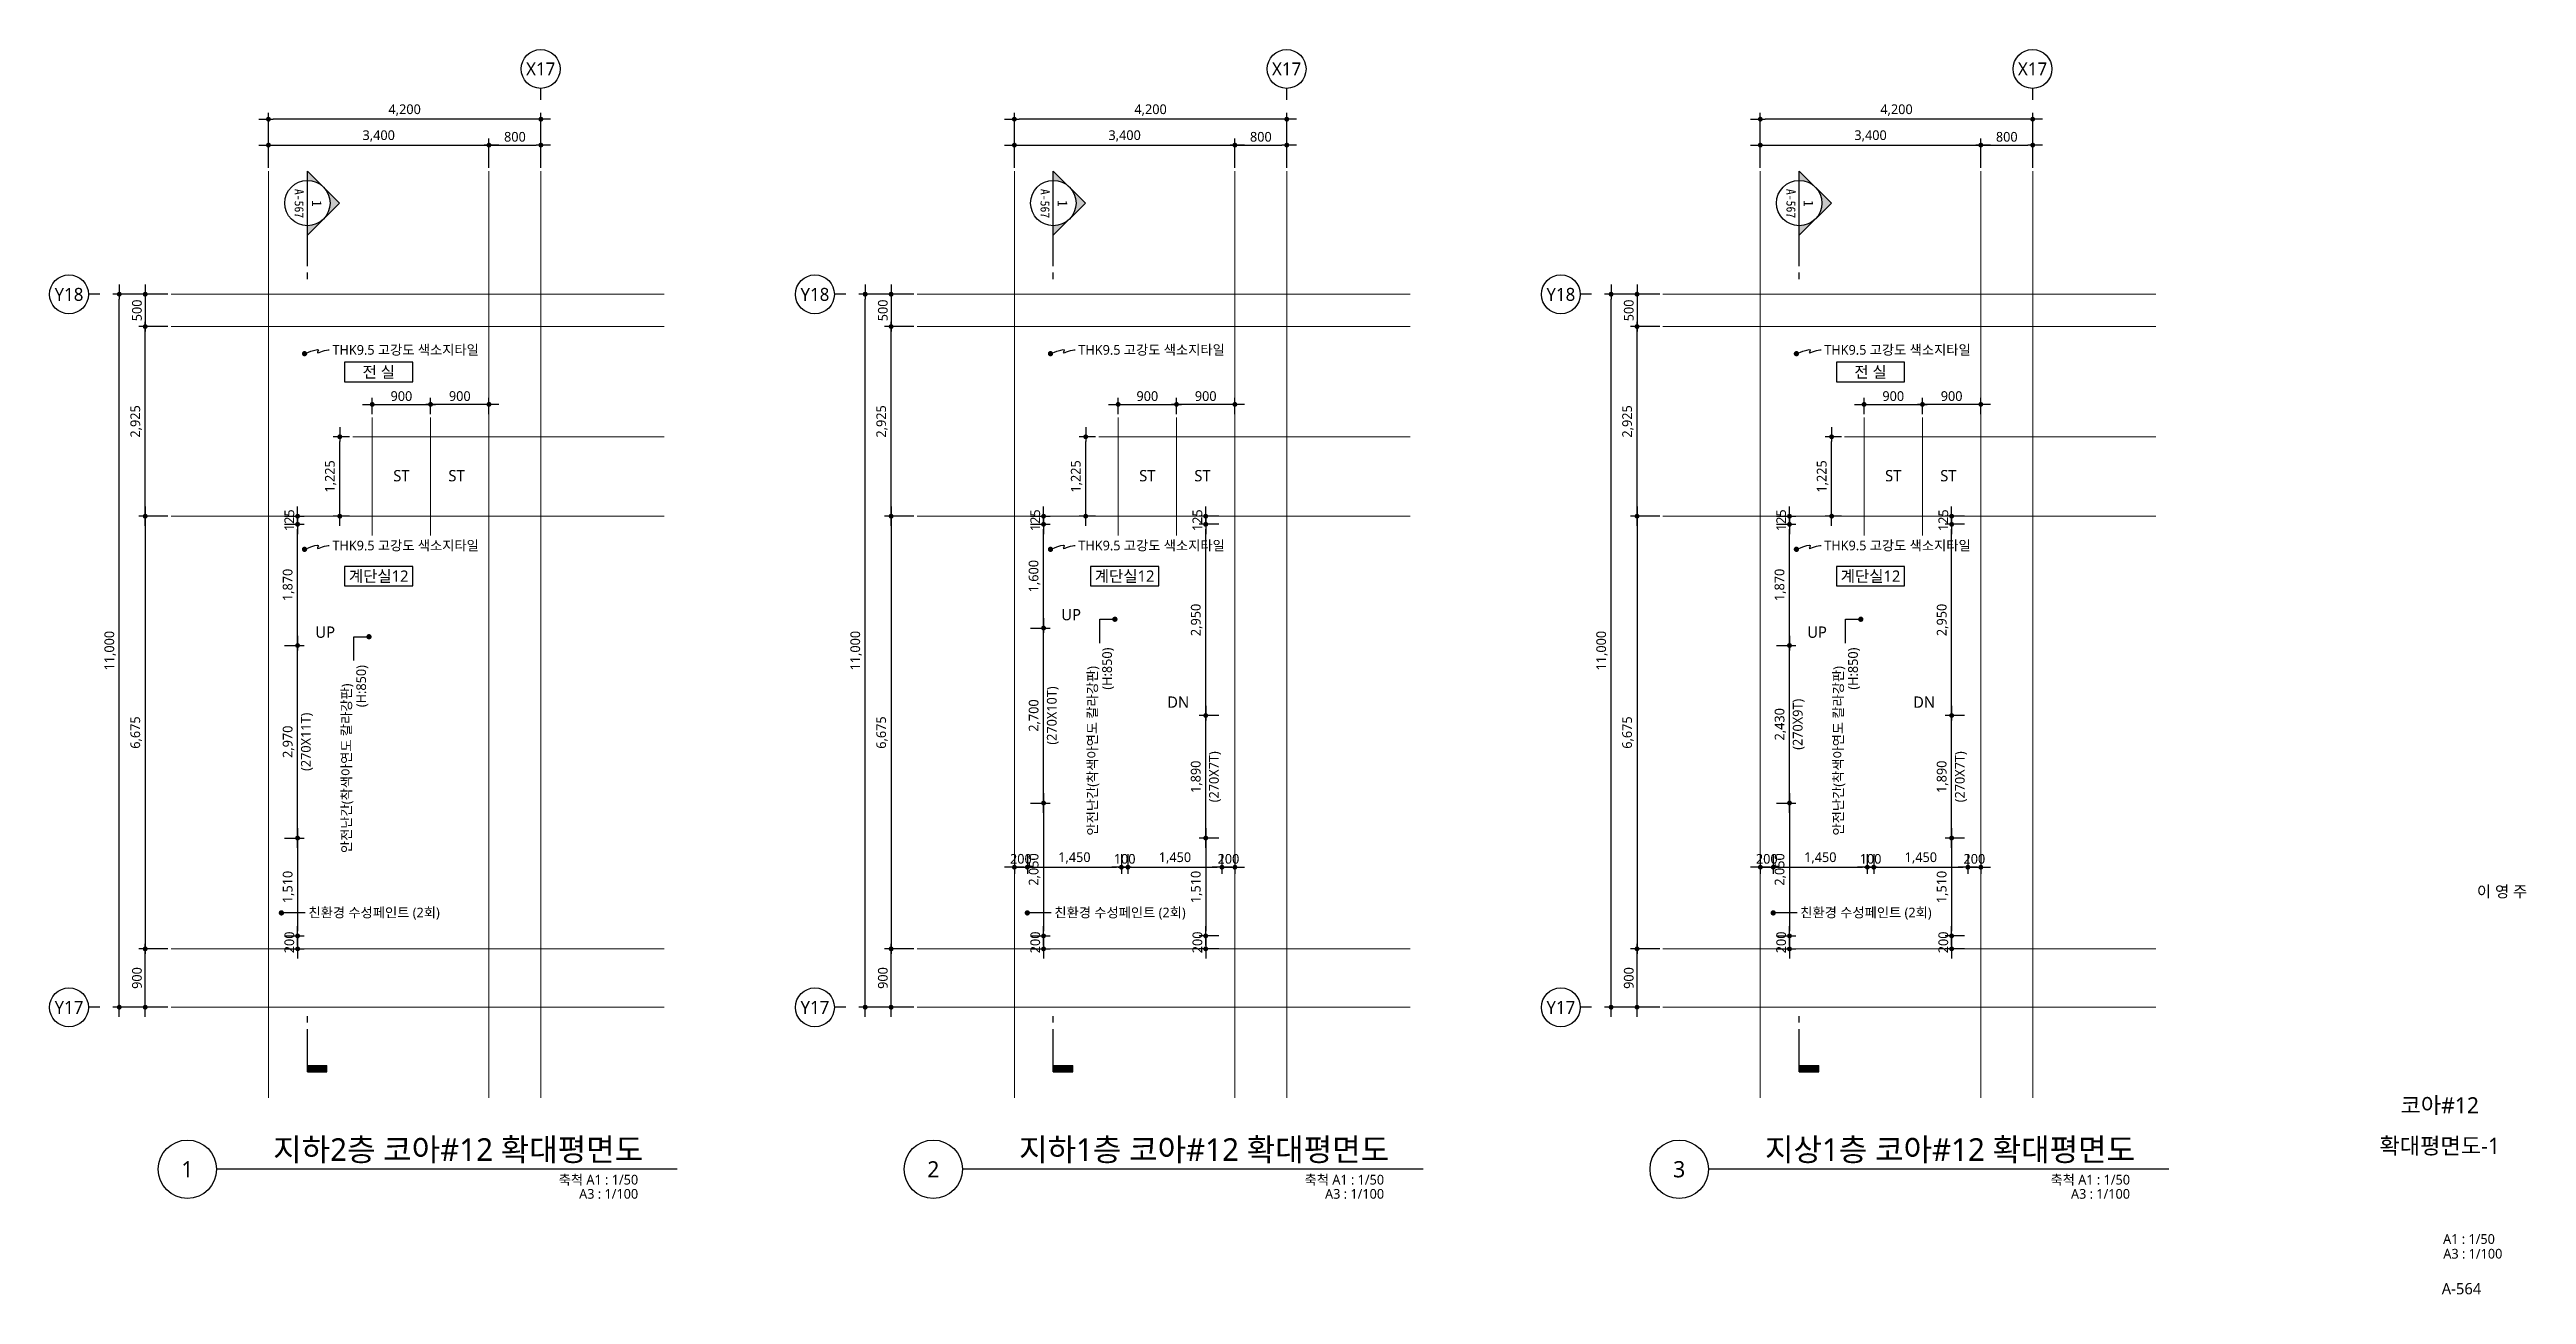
# Model space of a CAD drawing. Header units: millimetres. Extents: x 1467181 to 1850972, y 836037 to 895281.
# Drawn here: x 1728416 to 1766603, y 836037 to 855244 of the extents above; entities that cross this region are included whole.
import ezdxf
from ezdxf.enums import TextEntityAlignment as Align

# ---------------------------------------------------------------- set-up
doc = ezdxf.new("R2010")
doc.units = ezdxf.units.MM
doc.header["$MEASUREMENT"] = 0
doc.linetypes.add('CEN', pattern=[62, 60, -1, 0, -1])
doc.layers.get('0').update_dxf_attribs({"linetype": 'CONTINUOUS'})
for name, color, linetype, lineweight in [('A-AXIS-BUBL', 7, 'CONTINUOUS', 25), ('A-BORD-TEXT', 3, 'CONTINUOUS', 25), ('A-CNTL', 1, 'CEN', 15), ('A-DIMS', 7, 'CONTINUOUS', 25), ('A-MKXS-LEAD', 7, 'CONTINUOUS', 25), ('A-MKXS-MAK1', 3, 'CONTINUOUS', 25), ('A-MKXS-TEXT1', 3, 'CONTINUOUS', 25), ('A-MKXS-TEXT2', 7, 'CONTINUOUS', 25), ('A-MKXX-NAME', 3, 'CONTINUOUS', 25), ('A-MKXX-SYMB', 7, 'CONTINUOUS', 25), ('A-XXXX-SYMB', 7, 'CONTINUOUS', 25), ('A-XXXX-TXT1', 3, 'CONTINUOUS', 25), ('A-XXXX-TXT2', 3, 'CONTINUOUS', 25)]:
    doc.layers.add(name, color=color, linetype=linetype, lineweight=lineweight)
doc.styles.add('HY울릉도L', font='')
doc.styles.add('돋움체', font='')
doc.styles.add('맑은고딕', font='malgun.ttf')
doc.styles.get('HY울릉도L').set_extended_font_data('HYwulM')
doc.styles.get('돋움체').set_extended_font_data('DotumChe')
doc.dimstyles.new('CDIM', dxfattribs={"dimtxt": 3, "dimasz": 1.5, "dimexe": 2, "dimexo": 1, "dimgap": 1, "dimtad": 1, "dimdec": 0, "dimrnd": 0.5, "dimzin": 0, "dimdsep": 32, "dimlunit": 6, "dimtxsty": 'HY울릉도L', "dimblk1": '_CIDOT', "dimblk2": '_CIDOT', "dimsah": 1, "dimcen": 5.5, "dimclrd": 2, "dimclre": 2, "dimclrt": 7, "dimadec": 0, "dimazin": 0, "dimtfac": 1, "dimtdec": 0, "dimtix": 1, "dimtmove": 2, "dimatfit": 1, "dimldrblk": '_CIDOT', "dimfxl": 1, "dimtolj": 1, "dimtzin": 0, "dimlwd": -1, "dimarcsym": 0})

msp = doc.modelspace()

# ---------------------------------------------------------------- texts
at = {"layer": 'A-BORD-TEXT', "style": '맑은고딕'}
for s, height, p in [('이 영 주', 175, (1766615.6, 842165.5)), ('A1 : 1/50', 150, (1766116.5, 836817.8)), ('A3 : 1/100', 150, (1766231.4, 836591)), ('A-564', 175, (1765906.7, 836039.2))]:
    msp.add_text(s, height=height, dxfattribs=at).set_placement(p, align=Align.RIGHT)
for s, p in [('코아#12', (1765265.7, 838955.6)), ('확대평면도-1', (1765265.7, 838330.6))]:
    msp.add_text(s, height=250, dxfattribs=at).set_placement(p, align=Align.MIDDLE_CENTER)
at = {"layer": 'A-MKXS-TEXT1', "style": '맑은고딕'}
for s, p in [('THK9.5 고강도 색소지타일', (1732777.1, 850610.6)), ('THK9.5 고강도 색소지타일', (1744277.1, 850610.6)), ('THK9.5 고강도 색소지타일', (1755777.1, 850610.6)), ('THK9.5 고강도 색소지타일', (1732776.8, 847592.2)), ('THK9.5 고강도 색소지타일', (1744277.1, 847592.2)), ('THK9.5 고강도 색소지타일', (1755777.1, 847592.2)), ('친환경 수성페인트 (2회)', (1732407.5, 841929.7)), ('친환경 수성페인트 (2회)', (1743907.5, 841929.7)), ('친환경 수성페인트 (2회)', (1755407.5, 841929.7))]:
    msp.add_text(s, height=150, dxfattribs=at).set_placement(p, align=Align.MIDDLE_LEFT)
for s, p in [('(H:850)', (1744720, 845367.8)), ('(H:850)', (1756220, 845367.8)), ('(H:850)', (1733220, 845097.8)), ('안전난간(착색아연도 칼라강판)', (1744492.5, 843117.4)), ('안전난간(착색아연도 칼라강판)', (1755992.5, 843117.4)), ('안전난간(착색아연도 칼라강판)', (1732992.5, 842847.4))]:
    msp.add_text(s, height=150, rotation=90, dxfattribs=at).set_placement(p, align=Align.MIDDLE_LEFT)
at = {"layer": 'A-MKXX-NAME', "style": '맑은고딕'}
for s, p in [('전 실', (1733490.7, 850269.4)), ('전 실', (1756490.7, 850269.4)), ('ST', (1733840.7, 848669.4)), ('ST', (1734690.7, 848669.4)), ('ST', (1745340.7, 848669.4)), ('ST', (1746190.7, 848669.4)), ('ST', (1746190.7, 848669.4)), ('ST', (1756840.7, 848669.4)), ('ST', (1757690.7, 848669.4)), ('계단실12', (1733490.7, 847119.4)), ('계단실12', (1744990.7, 847119.4)), ('계단실12', (1756490.7, 847119.4)), ('UP', (1744166, 846525.5)), ('UP', (1732665.8, 846255.5)), ('UP', (1755666, 846255.5)), ('DN', (1745816, 845175.5)), ('DN', (1757316, 845175.5))]:
    msp.add_text(s, height=175, dxfattribs=at).set_placement(p, align=Align.MIDDLE_CENTER)
at = {"layer": 'A-XXXX-TXT1', "style": '맑은고딕'}
for s, p in [('지하2층 코아#12 확대평면도', (1737568.7, 837992)), ('지하1층 코아#12 확대평면도', (1749068.7, 837992)), ('지상1층 코아#12 확대평면도', (1760568.7, 837992))]:
    msp.add_text(s, height=350, dxfattribs=at).set_placement(p, align=Align.BOTTOM_RIGHT)
for s, p in [('1', (1730540.7, 837969.4)), ('2', (1742040.7, 837969.4)), ('3', (1753540.7, 837969.4))]:
    msp.add_text(s, height=250, dxfattribs=at).set_placement(p, align=Align.MIDDLE)
for s, p in [('축척 A1 : 1/50', (1737490.9, 837883.2)), ('축척 A1 : 1/50', (1748990.9, 837883.2)), ('축척 A1 : 1/50', (1760490.9, 837883.2)), ('A3 : 1/100', (1737490.9, 837664.3)), ('A3 : 1/100', (1748990.9, 837664.3)), ('A3 : 1/100', (1760490.9, 837664.3))]:
    msp.add_text(s, height=150, dxfattribs=at).set_placement(p, align=Align.TOP_RIGHT)

# ---------------------------------------------------------------- blocks, each defined once
blk = doc.blocks.new('_CIDOT')
at = {"color": 0, "linetype": 'ByBlock'}
blk.add_line((2, 0), (-1, 0), dxfattribs=at)
at = {"color": 0, "linetype": 'ByBlock', "const_width": 0.5}
blk.add_lwpolyline([(-0.25, 0, 1), (0.25, 0, 1)], format="xyb", close=True, dxfattribs=at)
blk = doc.blocks.new('*D48')
at = {"layer": 'A-DIMS', "lineweight": -2, "transparency": 16777216}
for p, q in [((-4200, 1950), (-4200, 2400)), ((-800, 1950), (-800, 2400))]:
    blk.add_line(p, q, dxfattribs=at)
at = {"layer": 'A-DIMS', "transparency": 16777216}
blk.add_line((-4125, 2300), (-875, 2300), dxfattribs=at)
at = {"layer": 'A-DIMS', "transparency": 16777216, "xscale": 75, "yscale": 75, "zscale": 75, "rotation": 180}
blk.add_blockref('_CIDOT', (-4200, 2300), dxfattribs=at)
at = {"layer": 'A-DIMS', "transparency": 16777216, "xscale": 75, "yscale": 75, "zscale": 75}
blk.add_blockref('_CIDOT', (-800, 2300), dxfattribs=at)
at = {"layer": 'A-DIMS', "color": 3, "transparency": 16777216, "insert": (-2500, 2440), "char_height": 150, "attachment_point": 5, "style": '맑은고딕'}
blk.add_mtext('\\A1;3,400', dxfattribs=at)
blk = doc.blocks.new('*D49')
at = {"layer": 'A-DIMS', "lineweight": -2, "transparency": 16777216}
for p, q in [((-5750, -3425), (-6200, -3425)), ((-5750, -10100), (-6200, -10100))]:
    blk.add_line(p, q, dxfattribs=at)
at = {"layer": 'A-DIMS', "transparency": 16777216}
blk.add_line((-6100, -3500), (-6100, -10025), dxfattribs=at)
at = {"layer": 'A-DIMS', "transparency": 16777216, "xscale": 75, "yscale": 75, "zscale": 75}
for p, rotation in [((-6100, -3425), 90), ((-6100, -10100), 270)]:
    blk.add_blockref('_CIDOT', p, dxfattribs=dict(at, rotation=rotation))
at = {"layer": 'A-DIMS', "color": 3, "transparency": 16777216, "insert": (-6240, -6763), "char_height": 150, "attachment_point": 5, "rotation": 90, "style": '맑은고딕'}
blk.add_mtext('\\A1;6,675', dxfattribs=at)
blk = doc.blocks.new('*D50')
at = {"layer": 'A-DIMS', "lineweight": -2, "transparency": 16777216}
for p, q in [((-800, 1950), (-800, 2400)), ((0, 1950), (0, 2400))]:
    blk.add_line(p, q, dxfattribs=at)
at = {"layer": 'A-DIMS', "transparency": 16777216}
blk.add_line((-725, 2300), (-75, 2300), dxfattribs=at)
at = {"layer": 'A-DIMS', "transparency": 16777216, "xscale": 75, "yscale": 75, "zscale": 75, "rotation": 180}
blk.add_blockref('_CIDOT', (-800, 2300), dxfattribs=at)
at = {"layer": 'A-DIMS', "transparency": 16777216, "xscale": 75, "yscale": 75, "zscale": 75}
blk.add_blockref('_CIDOT', (0, 2300), dxfattribs=at)
at = {"layer": 'A-DIMS', "color": 3, "transparency": 16777216, "insert": (-400, 2427), "char_height": 150, "attachment_point": 5, "style": '맑은고딕'}
blk.add_mtext('\\A1;800', dxfattribs=at)
blk = doc.blocks.new('*D51')
at = {"layer": 'A-DIMS', "lineweight": -2, "transparency": 16777216}
for p, q in [((-4200, 1950), (-4200, 2800)), ((0, 1950), (0, 2800))]:
    blk.add_line(p, q, dxfattribs=at)
at = {"layer": 'A-DIMS', "transparency": 16777216}
blk.add_line((-75, 2700), (-4125, 2700), dxfattribs=at)
at = {"layer": 'A-DIMS', "transparency": 16777216, "xscale": 75, "yscale": 75, "zscale": 75, "rotation": 180}
blk.add_blockref('_CIDOT', (-4200, 2700), dxfattribs=at)
at = {"layer": 'A-DIMS', "transparency": 16777216, "xscale": 75, "yscale": 75, "zscale": 75}
blk.add_blockref('_CIDOT', (0, 2700), dxfattribs=at)
at = {"layer": 'A-DIMS', "color": 3, "transparency": 16777216, "insert": (-2100, 2840), "char_height": 150, "attachment_point": 5, "style": '맑은고딕'}
blk.add_mtext('\\A1;4,200', dxfattribs=at)
blk = doc.blocks.new('*D52')
at = {"layer": 'A-DIMS', "lineweight": -2, "transparency": 16777216}
for p, q in [((-5750, 0), (-6600, 0)), ((-5750, -11000), (-6600, -11000))]:
    blk.add_line(p, q, dxfattribs=at)
at = {"layer": 'A-DIMS', "transparency": 16777216}
blk.add_line((-6500, -10925), (-6500, -75), dxfattribs=at)
at = {"layer": 'A-DIMS', "transparency": 16777216, "xscale": 75, "yscale": 75, "zscale": 75}
for p, rotation in [((-6500, 0), 90), ((-6500, -11000), 270)]:
    blk.add_blockref('_CIDOT', p, dxfattribs=dict(at, rotation=rotation))
at = {"layer": 'A-DIMS', "color": 3, "transparency": 16777216, "insert": (-6640, -5500), "char_height": 150, "attachment_point": 5, "rotation": 90, "style": '맑은고딕'}
blk.add_mtext('\\A1;11,000', dxfattribs=at)
blk = doc.blocks.new('*D53')
at = {"layer": 'A-DIMS', "lineweight": -2, "transparency": 16777216}
for p, q in [((-5750, 0), (-6200, 0)), ((-5750, -500), (-6200, -500))]:
    blk.add_line(p, q, dxfattribs=at)
at = {"layer": 'A-DIMS', "transparency": 16777216}
blk.add_line((-6100, -75), (-6100, -425), dxfattribs=at)
at = {"layer": 'A-DIMS', "transparency": 16777216, "xscale": 75, "yscale": 75, "zscale": 75}
for p, rotation in [((-6100, 0), 90), ((-6100, -500), 270)]:
    blk.add_blockref('_CIDOT', p, dxfattribs=dict(at, rotation=rotation))
at = {"layer": 'A-DIMS', "color": 3, "transparency": 16777216, "insert": (-6227, -250), "char_height": 150, "attachment_point": 5, "rotation": 90, "style": '맑은고딕'}
blk.add_mtext('\\A1;500', dxfattribs=at)
blk = doc.blocks.new('*D46')
at = {"layer": 'A-DIMS', "lineweight": -2, "transparency": 16777216}
for p, q in [((-5750, -10100), (-6200, -10100)), ((-5750, -11000), (-6200, -11000))]:
    blk.add_line(p, q, dxfattribs=at)
at = {"layer": 'A-DIMS', "transparency": 16777216}
blk.add_line((-6100, -10925), (-6100, -10175), dxfattribs=at)
at = {"layer": 'A-DIMS', "transparency": 16777216, "xscale": 75, "yscale": 75, "zscale": 75}
for p, rotation in [((-6100, -10100), 90), ((-6100, -11000), 270)]:
    blk.add_blockref('_CIDOT', p, dxfattribs=dict(at, rotation=rotation))
at = {"layer": 'A-DIMS', "color": 3, "transparency": 16777216, "insert": (-6227, -10550), "char_height": 150, "attachment_point": 5, "rotation": 90, "style": '맑은고딕'}
blk.add_mtext('\\A1;900', dxfattribs=at)
blk = doc.blocks.new('*D47')
at = {"layer": 'A-DIMS', "lineweight": -2, "transparency": 16777216}
for p, q in [((-5750, -500), (-6200, -500)), ((-5750, -3425), (-6200, -3425))]:
    blk.add_line(p, q, dxfattribs=at)
at = {"layer": 'A-DIMS', "transparency": 16777216}
blk.add_line((-6100, -3350), (-6100, -575), dxfattribs=at)
at = {"layer": 'A-DIMS', "transparency": 16777216, "xscale": 75, "yscale": 75, "zscale": 75}
for p, rotation in [((-6100, -500), 90), ((-6100, -3425), 270)]:
    blk.add_blockref('_CIDOT', p, dxfattribs=dict(at, rotation=rotation))
at = {"layer": 'A-DIMS', "color": 3, "transparency": 16777216, "insert": (-6240, -1963), "char_height": 150, "attachment_point": 5, "rotation": 90, "style": '맑은고딕'}
blk.add_mtext('\\A1;2,925', dxfattribs=at)
blk = doc.blocks.new('*D54')
at = {"layer": 'A-DIMS', "lineweight": -2, "transparency": 16777216}
for p, q in [((-2600, -1850), (-2600, -1600)), ((-1700, -1850), (-1700, -1600))]:
    blk.add_line(p, q, dxfattribs=at)
at = {"layer": 'A-DIMS', "transparency": 16777216}
blk.add_line((-2525, -1700), (-1775, -1700), dxfattribs=at)
at = {"layer": 'A-DIMS', "transparency": 16777216, "xscale": 75, "yscale": 75, "zscale": 75, "rotation": 180}
blk.add_blockref('_CIDOT', (-2600, -1700), dxfattribs=at)
at = {"layer": 'A-DIMS', "transparency": 16777216, "xscale": 75, "yscale": 75, "zscale": 75}
blk.add_blockref('_CIDOT', (-1700, -1700), dxfattribs=at)
at = {"layer": 'A-DIMS', "color": 3, "transparency": 16777216, "insert": (-2150, -1573), "char_height": 150, "attachment_point": 5, "style": '맑은고딕'}
blk.add_mtext('\\A1;900', dxfattribs=at)
blk = doc.blocks.new('*D55')
at = {"layer": 'A-DIMS', "lineweight": -2, "transparency": 16777216}
for p, q in [((-1700, -1850), (-1700, -1600)), ((-800, -1850), (-800, -1600))]:
    blk.add_line(p, q, dxfattribs=at)
at = {"layer": 'A-DIMS', "transparency": 16777216}
blk.add_line((-875, -1700), (-1625, -1700), dxfattribs=at)
at = {"layer": 'A-DIMS', "transparency": 16777216, "xscale": 75, "yscale": 75, "zscale": 75, "rotation": 180}
blk.add_blockref('_CIDOT', (-1700, -1700), dxfattribs=at)
at = {"layer": 'A-DIMS', "transparency": 16777216, "xscale": 75, "yscale": 75, "zscale": 75}
blk.add_blockref('_CIDOT', (-800, -1700), dxfattribs=at)
at = {"layer": 'A-DIMS', "color": 3, "transparency": 16777216, "insert": (-1250, -1573), "char_height": 150, "attachment_point": 5, "style": '맑은고딕'}
blk.add_mtext('\\A1;900', dxfattribs=at)
blk = doc.blocks.new('*D56')
at = {"layer": 'A-DIMS', "lineweight": -2, "transparency": 16777216}
for p, q in [((-2950, -2200), (-3200, -2200)), ((-2950, -3425), (-3200, -3425))]:
    blk.add_line(p, q, dxfattribs=at)
at = {"layer": 'A-DIMS', "transparency": 16777216}
blk.add_line((-3100, -3350), (-3100, -2275), dxfattribs=at)
at = {"layer": 'A-DIMS', "transparency": 16777216, "xscale": 75, "yscale": 75, "zscale": 75}
for p, rotation in [((-3100, -2200), 90), ((-3100, -3425), 270)]:
    blk.add_blockref('_CIDOT', p, dxfattribs=dict(at, rotation=rotation))
at = {"layer": 'A-DIMS', "color": 3, "transparency": 16777216, "insert": (-3240, -2812), "char_height": 150, "attachment_point": 5, "rotation": 90, "style": '맑은고딕'}
blk.add_mtext('\\A1;1,225', dxfattribs=at)
blk = doc.blocks.new('CORE 12- 단면')
at = {"layer": 'A-MKXS-MAK1'}
blk.add_hatch(color=256, dxfattribs=at).paths.add_polyline_path([(22637, 13298), (22637, 13398), (22937, 13398), (22937, 13298)])
h = blk.add_hatch(color=256, dxfattribs=at)
h.paths.add_polyline_path([(22442, -7), (22690, 241, 0.414214), (22690, -254)])
h.paths.add_polyline_path([(22690, 241), (22937, 488), (22937, 343, 0.198912)])
h.paths.add_polyline_path([(22690, -254, 0.198912), (22937, -357), (22937, -502)])
for p, q in [((22637, 13398), (22637, 13298)), ((22937, 13398), (22637, 13398)), ((22937, 13398), (22937, 12735)), ((22937, 13298), (22637, 13298)), ((22937, 12635), (22937, 12535)), ((22937, 1166), (22937, 1066)), ((22937, 966), (22937, -502)), ((22937, 488), (22442, -7)), ((22937, -502), (22442, -7))]:
    blk.add_line(p, q, dxfattribs=at)
blk.add_circle((22937, -7), 350, dxfattribs=at)
at = {"layer": 'A-MKXS-TEXT2', "style": '돋움체'}
for s, height, p in [('1', 150, (22793, -2)), ('A-567', 140, (23065, 0))]:
    blk.add_text(s, height=height, rotation=90, dxfattribs=at).set_placement(p, align=Align.MIDDLE)
blk = doc.blocks.new('*D664')
at = {"layer": 'A-DIMS', "lineweight": -2, "transparency": 16777216}
for p, q in [((1732040, 846049), (1732340, 846049)), ((1732040, 843079), (1732340, 843079))]:
    blk.add_line(p, q, dxfattribs=at)
at = {"layer": 'A-DIMS', "transparency": 16777216}
blk.add_line((1732240, 843154), (1732240, 845974), dxfattribs=at)
at = {"layer": 'A-DIMS', "transparency": 16777216, "xscale": 75, "yscale": 75, "zscale": 75}
for p, rotation in [((1732240, 846049), 90), ((1732240, 843079), 270)]:
    blk.add_blockref('_CIDOT', p, dxfattribs=dict(at, rotation=rotation))
at = {"layer": 'A-DIMS', "color": 3, "transparency": 16777216, "char_height": 150, "attachment_point": 5, "rotation": 90, "style": '맑은고딕'}
for s, insert in [('\\A1;2,970', (1732100, 844564)), ('\\A1;(270X11T)', (1732384, 844564))]:
    blk.add_mtext(s, dxfattribs=dict(at, insert=insert))
blk = doc.blocks.new('*D665')
at = {"layer": 'A-DIMS', "lineweight": -2, "transparency": 16777216}
for p, q in [((1732040, 843079), (1732340, 843079)), ((1732040, 841569), (1732340, 841569))]:
    blk.add_line(p, q, dxfattribs=at)
at = {"layer": 'A-DIMS', "transparency": 16777216}
blk.add_line((1732240, 843004), (1732240, 841644), dxfattribs=at)
at = {"layer": 'A-DIMS', "transparency": 16777216, "xscale": 75, "yscale": 75, "zscale": 75}
for p, rotation in [((1732240, 843079), 90), ((1732240, 841569), 270)]:
    blk.add_blockref('_CIDOT', p, dxfattribs=dict(at, rotation=rotation))
at = {"layer": 'A-DIMS', "color": 3, "transparency": 16777216, "insert": (1732100, 842324), "char_height": 150, "attachment_point": 5, "rotation": 90, "style": '맑은고딕'}
blk.add_mtext('\\A1;1,510', dxfattribs=at)
blk = doc.blocks.new('*D666')
at = {"layer": 'A-DIMS', "lineweight": -2, "transparency": 16777216}
for p, q in [((1732040, 847919), (1732340, 847919)), ((1732040, 846049), (1732340, 846049))]:
    blk.add_line(p, q, dxfattribs=at)
at = {"layer": 'A-DIMS', "transparency": 16777216}
blk.add_line((1732240, 846124), (1732240, 847844), dxfattribs=at)
at = {"layer": 'A-DIMS', "transparency": 16777216, "xscale": 75, "yscale": 75, "zscale": 75}
for p, rotation in [((1732240, 847919), 90), ((1732240, 846049), 270)]:
    blk.add_blockref('_CIDOT', p, dxfattribs=dict(at, rotation=rotation))
at = {"layer": 'A-DIMS', "color": 3, "transparency": 16777216, "insert": (1732100, 846984), "char_height": 150, "attachment_point": 5, "rotation": 90, "style": '맑은고딕'}
blk.add_mtext('\\A1;1,870', dxfattribs=at)
blk = doc.blocks.new('*D667')
at = {"layer": 'A-DIMS', "transparency": 16777216}
for p, q in [((1732240, 848119), (1732240, 848194)), ((1732240, 847919), (1732240, 848044)), ((1732240, 847844), (1732240, 847769))]:
    blk.add_line(p, q, dxfattribs=at)
at = {"layer": 'A-DIMS', "lineweight": -2, "transparency": 16777216}
for p, q in [((1732040, 848044), (1732340, 848044)), ((1732040, 847919), (1732340, 847919))]:
    blk.add_line(p, q, dxfattribs=at)
at = {"layer": 'A-DIMS', "transparency": 16777216, "xscale": 75, "yscale": 75, "zscale": 75}
for p, rotation in [((1732240, 848044), 270), ((1732240, 847919), 90)]:
    blk.add_blockref('_CIDOT', p, dxfattribs=dict(at, rotation=rotation))
at = {"layer": 'A-DIMS', "color": 3, "transparency": 16777216, "insert": (1732113, 847982), "char_height": 150, "attachment_point": 5, "rotation": 90, "style": '맑은고딕'}
blk.add_mtext('\\A1;125', dxfattribs=at)
blk = doc.blocks.new('*D668')
at = {"layer": 'A-DIMS', "transparency": 16777216}
for p, q in [((1732241, 841644), (1732241, 841719)), ((1732241, 841569), (1732241, 841369)), ((1732241, 841294), (1732241, 841219))]:
    blk.add_line(p, q, dxfattribs=at)
at = {"layer": 'A-DIMS', "lineweight": -2, "transparency": 16777216}
for p, q in [((1732041, 841569), (1732341, 841569)), ((1732041, 841369), (1732341, 841369))]:
    blk.add_line(p, q, dxfattribs=at)
at = {"layer": 'A-DIMS', "transparency": 16777216, "xscale": 75, "yscale": 75, "zscale": 75}
for p, rotation in [((1732241, 841569), 270), ((1732241, 841369), 90)]:
    blk.add_blockref('_CIDOT', p, dxfattribs=dict(at, rotation=rotation))
at = {"layer": 'A-DIMS', "color": 3, "transparency": 16777216, "insert": (1732113, 841469), "char_height": 150, "attachment_point": 5, "rotation": 90, "style": '맑은고딕'}
blk.add_mtext('\\A1;200', dxfattribs=at)
blk = doc.blocks.new('*D669')
at = {"layer": 'A-DIMS', "lineweight": -2, "transparency": 16777216}
for p, q in [((1743541, 846319), (1743841, 846319)), ((1743541, 843619), (1743841, 843619))]:
    blk.add_line(p, q, dxfattribs=at)
at = {"layer": 'A-DIMS', "transparency": 16777216}
blk.add_line((1743741, 843694), (1743741, 846244), dxfattribs=at)
at = {"layer": 'A-DIMS', "transparency": 16777216, "xscale": 75, "yscale": 75, "zscale": 75}
for p, rotation in [((1743741, 846319), 90), ((1743741, 843619), 270)]:
    blk.add_blockref('_CIDOT', p, dxfattribs=dict(at, rotation=rotation))
at = {"layer": 'A-DIMS', "color": 3, "transparency": 16777216, "char_height": 150, "attachment_point": 5, "rotation": 90, "style": '맑은고딕'}
for s, insert in [('\\A1;2,700', (1743601, 844969)), ('\\A1;(270X10T)', (1743884, 844969))]:
    blk.add_mtext(s, dxfattribs=dict(at, insert=insert))
blk = doc.blocks.new('*D670')
at = {"layer": 'A-DIMS', "lineweight": -2, "transparency": 16777216}
for p, q in [((1743541, 843619), (1743841, 843619)), ((1743541, 841569), (1743841, 841569))]:
    blk.add_line(p, q, dxfattribs=at)
at = {"layer": 'A-DIMS', "transparency": 16777216}
blk.add_line((1743741, 843544), (1743741, 841644), dxfattribs=at)
at = {"layer": 'A-DIMS', "transparency": 16777216, "xscale": 75, "yscale": 75, "zscale": 75}
for p, rotation in [((1743741, 843619), 90), ((1743741, 841569), 270)]:
    blk.add_blockref('_CIDOT', p, dxfattribs=dict(at, rotation=rotation))
at = {"layer": 'A-DIMS', "color": 3, "transparency": 16777216, "insert": (1743601, 842594), "char_height": 150, "attachment_point": 5, "rotation": 90, "style": '맑은고딕'}
blk.add_mtext('\\A1;2,050', dxfattribs=at)
blk = doc.blocks.new('*D671')
at = {"layer": 'A-DIMS', "lineweight": -2, "transparency": 16777216}
for p, q in [((1743541, 847919), (1743841, 847919)), ((1743541, 846319), (1743841, 846319))]:
    blk.add_line(p, q, dxfattribs=at)
at = {"layer": 'A-DIMS', "transparency": 16777216}
blk.add_line((1743741, 846394), (1743741, 847844), dxfattribs=at)
at = {"layer": 'A-DIMS', "transparency": 16777216, "xscale": 75, "yscale": 75, "zscale": 75}
for p, rotation in [((1743741, 847919), 90), ((1743741, 846319), 270)]:
    blk.add_blockref('_CIDOT', p, dxfattribs=dict(at, rotation=rotation))
at = {"layer": 'A-DIMS', "color": 3, "transparency": 16777216, "insert": (1743600, 847119), "char_height": 150, "attachment_point": 5, "rotation": 90, "style": '맑은고딕'}
blk.add_mtext('\\A1;1,600', dxfattribs=at)
blk = doc.blocks.new('*D672')
at = {"layer": 'A-DIMS', "transparency": 16777216}
for p, q in [((1743741, 848119), (1743741, 848194)), ((1743741, 847919), (1743741, 848044)), ((1743741, 847844), (1743741, 847769))]:
    blk.add_line(p, q, dxfattribs=at)
at = {"layer": 'A-DIMS', "lineweight": -2, "transparency": 16777216}
for p, q in [((1743541, 848044), (1743841, 848044)), ((1743541, 847919), (1743841, 847919))]:
    blk.add_line(p, q, dxfattribs=at)
at = {"layer": 'A-DIMS', "transparency": 16777216, "xscale": 75, "yscale": 75, "zscale": 75}
for p, rotation in [((1743741, 848044), 270), ((1743741, 847919), 90)]:
    blk.add_blockref('_CIDOT', p, dxfattribs=dict(at, rotation=rotation))
at = {"layer": 'A-DIMS', "color": 3, "transparency": 16777216, "insert": (1743613, 847982), "char_height": 150, "attachment_point": 5, "rotation": 90, "style": '맑은고딕'}
blk.add_mtext('\\A1;125', dxfattribs=at)
blk = doc.blocks.new('*D673')
at = {"layer": 'A-DIMS', "transparency": 16777216}
for p, q in [((1743741, 841644), (1743741, 841719)), ((1743741, 841569), (1743741, 841369)), ((1743741, 841294), (1743741, 841219))]:
    blk.add_line(p, q, dxfattribs=at)
at = {"layer": 'A-DIMS', "lineweight": -2, "transparency": 16777216}
for p, q in [((1743541, 841569), (1743841, 841569)), ((1743541, 841369), (1743841, 841369))]:
    blk.add_line(p, q, dxfattribs=at)
at = {"layer": 'A-DIMS', "transparency": 16777216, "xscale": 75, "yscale": 75, "zscale": 75}
for p, rotation in [((1743741, 841569), 270), ((1743741, 841369), 90)]:
    blk.add_blockref('_CIDOT', p, dxfattribs=dict(at, rotation=rotation))
at = {"layer": 'A-DIMS', "color": 3, "transparency": 16777216, "insert": (1743613, 841469), "char_height": 150, "attachment_point": 5, "rotation": 90, "style": '맑은고딕'}
blk.add_mtext('\\A1;200', dxfattribs=at)
blk = doc.blocks.new('*D674')
at = {"layer": 'A-DIMS', "lineweight": -2, "transparency": 16777216}
for p, q in [((1743491, 842829), (1743491, 842529)), ((1744941, 842829), (1744941, 842529))]:
    blk.add_line(p, q, dxfattribs=at)
at = {"layer": 'A-DIMS', "transparency": 16777216}
blk.add_line((1743566, 842629), (1744866, 842629), dxfattribs=at)
at = {"layer": 'A-DIMS', "transparency": 16777216, "xscale": 75, "yscale": 75, "zscale": 75, "rotation": 180}
blk.add_blockref('_CIDOT', (1743491, 842629), dxfattribs=at)
at = {"layer": 'A-DIMS', "transparency": 16777216, "xscale": 75, "yscale": 75, "zscale": 75}
blk.add_blockref('_CIDOT', (1744941, 842629), dxfattribs=at)
at = {"layer": 'A-DIMS', "color": 3, "transparency": 16777216, "insert": (1744216, 842770), "char_height": 150, "attachment_point": 5, "style": '맑은고딕'}
blk.add_mtext('\\A1;1,450', dxfattribs=at)
blk = doc.blocks.new('*D675')
at = {"layer": 'A-DIMS', "lineweight": -2, "transparency": 16777216}
for p, q in [((1743291, 842829), (1743291, 842529)), ((1743491, 842829), (1743491, 842529))]:
    blk.add_line(p, q, dxfattribs=at)
at = {"layer": 'A-DIMS', "transparency": 16777216}
for p, q in [((1743216, 842629), (1743141, 842629)), ((1743291, 842629), (1743491, 842629)), ((1743566, 842629), (1743641, 842629))]:
    blk.add_line(p, q, dxfattribs=at)
at = {"layer": 'A-DIMS', "transparency": 16777216, "xscale": 75, "yscale": 75, "zscale": 75}
blk.add_blockref('_CIDOT', (1743291, 842629), dxfattribs=at)
at = {"layer": 'A-DIMS', "transparency": 16777216, "xscale": 75, "yscale": 75, "zscale": 75, "rotation": 180}
blk.add_blockref('_CIDOT', (1743491, 842629), dxfattribs=at)
at = {"layer": 'A-DIMS', "color": 3, "transparency": 16777216, "insert": (1743391, 842757), "char_height": 150, "attachment_point": 5, "style": '맑은고딕'}
blk.add_mtext('\\A1;200', dxfattribs=at)
blk = doc.blocks.new('*D676')
at = {"layer": 'A-DIMS', "lineweight": -2, "transparency": 16777216}
for p, q in [((1745041, 842829), (1745041, 842529)), ((1746491, 842829), (1746491, 842529))]:
    blk.add_line(p, q, dxfattribs=at)
at = {"layer": 'A-DIMS', "transparency": 16777216}
blk.add_line((1745116, 842629), (1746416, 842629), dxfattribs=at)
at = {"layer": 'A-DIMS', "transparency": 16777216, "xscale": 75, "yscale": 75, "zscale": 75, "rotation": 180}
blk.add_blockref('_CIDOT', (1745041, 842629), dxfattribs=at)
at = {"layer": 'A-DIMS', "transparency": 16777216, "xscale": 75, "yscale": 75, "zscale": 75}
blk.add_blockref('_CIDOT', (1746491, 842629), dxfattribs=at)
at = {"layer": 'A-DIMS', "color": 3, "transparency": 16777216, "insert": (1745766, 842770), "char_height": 150, "attachment_point": 5, "style": '맑은고딕'}
blk.add_mtext('\\A1;1,450', dxfattribs=at)
blk = doc.blocks.new('*D677')
at = {"layer": 'A-DIMS', "lineweight": -2, "transparency": 16777216}
for p, q in [((1744941, 842829), (1744941, 842529)), ((1745041, 842829), (1745041, 842529))]:
    blk.add_line(p, q, dxfattribs=at)
at = {"layer": 'A-DIMS', "transparency": 16777216}
for p, q in [((1744866, 842629), (1744791, 842629)), ((1744941, 842629), (1745041, 842629)), ((1745116, 842629), (1745191, 842629))]:
    blk.add_line(p, q, dxfattribs=at)
at = {"layer": 'A-DIMS', "transparency": 16777216, "xscale": 75, "yscale": 75, "zscale": 75}
blk.add_blockref('_CIDOT', (1744941, 842629), dxfattribs=at)
at = {"layer": 'A-DIMS', "transparency": 16777216, "xscale": 75, "yscale": 75, "zscale": 75, "rotation": 180}
blk.add_blockref('_CIDOT', (1745041, 842629), dxfattribs=at)
at = {"layer": 'A-DIMS', "color": 3, "transparency": 16777216, "insert": (1744991, 842757), "char_height": 150, "attachment_point": 5, "style": '맑은고딕'}
blk.add_mtext('\\A1;100', dxfattribs=at)
blk = doc.blocks.new('*D678')
at = {"layer": 'A-DIMS', "lineweight": -2, "transparency": 16777216}
for p, q in [((1746491, 842829), (1746491, 842529)), ((1746691, 842829), (1746691, 842529))]:
    blk.add_line(p, q, dxfattribs=at)
at = {"layer": 'A-DIMS', "transparency": 16777216}
for p, q in [((1746416, 842629), (1746341, 842629)), ((1746491, 842629), (1746691, 842629)), ((1746766, 842629), (1746841, 842629))]:
    blk.add_line(p, q, dxfattribs=at)
at = {"layer": 'A-DIMS', "transparency": 16777216, "xscale": 75, "yscale": 75, "zscale": 75}
blk.add_blockref('_CIDOT', (1746491, 842629), dxfattribs=at)
at = {"layer": 'A-DIMS', "transparency": 16777216, "xscale": 75, "yscale": 75, "zscale": 75, "rotation": 180}
blk.add_blockref('_CIDOT', (1746691, 842629), dxfattribs=at)
at = {"layer": 'A-DIMS', "color": 3, "transparency": 16777216, "insert": (1746591, 842757), "char_height": 150, "attachment_point": 5, "style": '맑은고딕'}
blk.add_mtext('\\A1;200', dxfattribs=at)
blk = doc.blocks.new('*D679')
at = {"layer": 'A-DIMS', "lineweight": -2, "transparency": 16777216}
for p, q in [((1746441, 844969), (1746141, 844969)), ((1746441, 843079), (1746141, 843079))]:
    blk.add_line(p, q, dxfattribs=at)
at = {"layer": 'A-DIMS', "transparency": 16777216}
blk.add_line((1746241, 843154), (1746241, 844894), dxfattribs=at)
at = {"layer": 'A-DIMS', "transparency": 16777216, "xscale": 75, "yscale": 75, "zscale": 75}
for p, rotation in [((1746241, 844969), 90), ((1746241, 843079), 270)]:
    blk.add_blockref('_CIDOT', p, dxfattribs=dict(at, rotation=rotation))
at = {"layer": 'A-DIMS', "color": 3, "transparency": 16777216, "char_height": 150, "attachment_point": 5, "rotation": 90, "style": '맑은고딕'}
for s, insert in [('\\A1;(270X7T)', (1746384, 844024)), ('\\A1;1,890', (1746100, 844024))]:
    blk.add_mtext(s, dxfattribs=dict(at, insert=insert))
blk = doc.blocks.new('*D680')
at = {"layer": 'A-DIMS', "lineweight": -2, "transparency": 16777216}
for p, q in [((1746441, 843079), (1746141, 843079)), ((1746441, 841569), (1746141, 841569))]:
    blk.add_line(p, q, dxfattribs=at)
at = {"layer": 'A-DIMS', "transparency": 16777216}
blk.add_line((1746241, 843004), (1746241, 841644), dxfattribs=at)
at = {"layer": 'A-DIMS', "transparency": 16777216, "xscale": 75, "yscale": 75, "zscale": 75}
for p, rotation in [((1746241, 843079), 90), ((1746241, 841569), 270)]:
    blk.add_blockref('_CIDOT', p, dxfattribs=dict(at, rotation=rotation))
at = {"layer": 'A-DIMS', "color": 3, "transparency": 16777216, "insert": (1746100, 842324), "char_height": 150, "attachment_point": 5, "rotation": 90, "style": '맑은고딕'}
blk.add_mtext('\\A1;1,510', dxfattribs=at)
blk = doc.blocks.new('*D681')
at = {"layer": 'A-DIMS', "lineweight": -2, "transparency": 16777216}
for p, q in [((1746441, 847919), (1746141, 847919)), ((1746441, 844969), (1746141, 844969))]:
    blk.add_line(p, q, dxfattribs=at)
at = {"layer": 'A-DIMS', "transparency": 16777216}
blk.add_line((1746241, 845044), (1746241, 847844), dxfattribs=at)
at = {"layer": 'A-DIMS', "transparency": 16777216, "xscale": 75, "yscale": 75, "zscale": 75}
for p, rotation in [((1746241, 847919), 90), ((1746241, 844969), 270)]:
    blk.add_blockref('_CIDOT', p, dxfattribs=dict(at, rotation=rotation))
at = {"layer": 'A-DIMS', "color": 3, "transparency": 16777216, "insert": (1746101, 846444), "char_height": 150, "attachment_point": 5, "rotation": 90, "style": '맑은고딕'}
blk.add_mtext('\\A1;2,950', dxfattribs=at)
blk = doc.blocks.new('*D682')
at = {"layer": 'A-DIMS', "transparency": 16777216}
for p, q in [((1746241, 848119), (1746241, 848194)), ((1746241, 847919), (1746241, 848044)), ((1746241, 847844), (1746241, 847769))]:
    blk.add_line(p, q, dxfattribs=at)
at = {"layer": 'A-DIMS', "lineweight": -2, "transparency": 16777216}
for p, q in [((1746441, 848044), (1746141, 848044)), ((1746441, 847919), (1746141, 847919))]:
    blk.add_line(p, q, dxfattribs=at)
at = {"layer": 'A-DIMS', "transparency": 16777216, "xscale": 75, "yscale": 75, "zscale": 75}
for p, rotation in [((1746241, 848044), 270), ((1746241, 847919), 90)]:
    blk.add_blockref('_CIDOT', p, dxfattribs=dict(at, rotation=rotation))
at = {"layer": 'A-DIMS', "color": 3, "transparency": 16777216, "insert": (1746113, 847982), "char_height": 150, "attachment_point": 5, "rotation": 90, "style": '맑은고딕'}
blk.add_mtext('\\A1;125', dxfattribs=at)
blk = doc.blocks.new('*D683')
at = {"layer": 'A-DIMS', "transparency": 16777216}
for p, q in [((1746241, 841644), (1746241, 841719)), ((1746241, 841569), (1746241, 841369)), ((1746241, 841294), (1746241, 841219))]:
    blk.add_line(p, q, dxfattribs=at)
at = {"layer": 'A-DIMS', "lineweight": -2, "transparency": 16777216}
for p, q in [((1746441, 841569), (1746141, 841569)), ((1746441, 841369), (1746141, 841369))]:
    blk.add_line(p, q, dxfattribs=at)
at = {"layer": 'A-DIMS', "transparency": 16777216, "xscale": 75, "yscale": 75, "zscale": 75}
for p, rotation in [((1746241, 841569), 270), ((1746241, 841369), 90)]:
    blk.add_blockref('_CIDOT', p, dxfattribs=dict(at, rotation=rotation))
at = {"layer": 'A-DIMS', "color": 3, "transparency": 16777216, "insert": (1746113, 841469), "char_height": 150, "attachment_point": 5, "rotation": 90, "style": '맑은고딕'}
blk.add_mtext('\\A1;200', dxfattribs=at)
blk = doc.blocks.new('*D684')
at = {"layer": 'A-DIMS', "lineweight": -2, "transparency": 16777216}
for p, q in [((1755041, 846049), (1755341, 846049)), ((1755041, 843619), (1755341, 843619))]:
    blk.add_line(p, q, dxfattribs=at)
at = {"layer": 'A-DIMS', "transparency": 16777216}
blk.add_line((1755241, 843694), (1755241, 845974), dxfattribs=at)
at = {"layer": 'A-DIMS', "transparency": 16777216, "xscale": 75, "yscale": 75, "zscale": 75}
for p, rotation in [((1755241, 846049), 90), ((1755241, 843619), 270)]:
    blk.add_blockref('_CIDOT', p, dxfattribs=dict(at, rotation=rotation))
at = {"layer": 'A-DIMS', "color": 3, "transparency": 16777216, "char_height": 150, "attachment_point": 5, "rotation": 90, "style": '맑은고딕'}
for s, insert in [('\\A1;(270X9T)', (1755384, 844834)), ('\\A1;2,430', (1755101, 844834))]:
    blk.add_mtext(s, dxfattribs=dict(at, insert=insert))
blk = doc.blocks.new('*D685')
at = {"layer": 'A-DIMS', "lineweight": -2, "transparency": 16777216}
for p, q in [((1755041, 843619), (1755341, 843619)), ((1755041, 841569), (1755341, 841569))]:
    blk.add_line(p, q, dxfattribs=at)
at = {"layer": 'A-DIMS', "transparency": 16777216}
blk.add_line((1755241, 843544), (1755241, 841644), dxfattribs=at)
at = {"layer": 'A-DIMS', "transparency": 16777216, "xscale": 75, "yscale": 75, "zscale": 75}
for p, rotation in [((1755241, 843619), 90), ((1755241, 841569), 270)]:
    blk.add_blockref('_CIDOT', p, dxfattribs=dict(at, rotation=rotation))
at = {"layer": 'A-DIMS', "color": 3, "transparency": 16777216, "insert": (1755101, 842594), "char_height": 150, "attachment_point": 5, "rotation": 90, "style": '맑은고딕'}
blk.add_mtext('\\A1;2,050', dxfattribs=at)
blk = doc.blocks.new('*D686')
at = {"layer": 'A-DIMS', "lineweight": -2, "transparency": 16777216}
for p, q in [((1755041, 847919), (1755341, 847919)), ((1755041, 846049), (1755341, 846049))]:
    blk.add_line(p, q, dxfattribs=at)
at = {"layer": 'A-DIMS', "transparency": 16777216}
blk.add_line((1755241, 846124), (1755241, 847844), dxfattribs=at)
at = {"layer": 'A-DIMS', "transparency": 16777216, "xscale": 75, "yscale": 75, "zscale": 75}
for p, rotation in [((1755241, 847919), 90), ((1755241, 846049), 270)]:
    blk.add_blockref('_CIDOT', p, dxfattribs=dict(at, rotation=rotation))
at = {"layer": 'A-DIMS', "color": 3, "transparency": 16777216, "insert": (1755100, 846984), "char_height": 150, "attachment_point": 5, "rotation": 90, "style": '맑은고딕'}
blk.add_mtext('\\A1;1,870', dxfattribs=at)
blk = doc.blocks.new('*D687')
at = {"layer": 'A-DIMS', "transparency": 16777216}
for p, q in [((1755241, 848119), (1755241, 848194)), ((1755241, 847919), (1755241, 848044)), ((1755241, 847844), (1755241, 847769))]:
    blk.add_line(p, q, dxfattribs=at)
at = {"layer": 'A-DIMS', "lineweight": -2, "transparency": 16777216}
for p, q in [((1755041, 848044), (1755341, 848044)), ((1755041, 847919), (1755341, 847919))]:
    blk.add_line(p, q, dxfattribs=at)
at = {"layer": 'A-DIMS', "transparency": 16777216, "xscale": 75, "yscale": 75, "zscale": 75}
for p, rotation in [((1755241, 848044), 270), ((1755241, 847919), 90)]:
    blk.add_blockref('_CIDOT', p, dxfattribs=dict(at, rotation=rotation))
at = {"layer": 'A-DIMS', "color": 3, "transparency": 16777216, "insert": (1755113, 847982), "char_height": 150, "attachment_point": 5, "rotation": 90, "style": '맑은고딕'}
blk.add_mtext('\\A1;125', dxfattribs=at)
blk = doc.blocks.new('*D688')
at = {"layer": 'A-DIMS', "transparency": 16777216}
for p, q in [((1755241, 841644), (1755241, 841719)), ((1755241, 841569), (1755241, 841369)), ((1755241, 841294), (1755241, 841219))]:
    blk.add_line(p, q, dxfattribs=at)
at = {"layer": 'A-DIMS', "lineweight": -2, "transparency": 16777216}
for p, q in [((1755041, 841569), (1755341, 841569)), ((1755041, 841369), (1755341, 841369))]:
    blk.add_line(p, q, dxfattribs=at)
at = {"layer": 'A-DIMS', "transparency": 16777216, "xscale": 75, "yscale": 75, "zscale": 75}
for p, rotation in [((1755241, 841569), 270), ((1755241, 841369), 90)]:
    blk.add_blockref('_CIDOT', p, dxfattribs=dict(at, rotation=rotation))
at = {"layer": 'A-DIMS', "color": 3, "transparency": 16777216, "insert": (1755113, 841469), "char_height": 150, "attachment_point": 5, "rotation": 90, "style": '맑은고딕'}
blk.add_mtext('\\A1;200', dxfattribs=at)
blk = doc.blocks.new('*D689')
at = {"layer": 'A-DIMS', "lineweight": -2, "transparency": 16777216}
for p, q in [((1754991, 842829), (1754991, 842529)), ((1756441, 842829), (1756441, 842529))]:
    blk.add_line(p, q, dxfattribs=at)
at = {"layer": 'A-DIMS', "transparency": 16777216}
blk.add_line((1755066, 842629), (1756366, 842629), dxfattribs=at)
at = {"layer": 'A-DIMS', "transparency": 16777216, "xscale": 75, "yscale": 75, "zscale": 75, "rotation": 180}
blk.add_blockref('_CIDOT', (1754991, 842629), dxfattribs=at)
at = {"layer": 'A-DIMS', "transparency": 16777216, "xscale": 75, "yscale": 75, "zscale": 75}
blk.add_blockref('_CIDOT', (1756441, 842629), dxfattribs=at)
at = {"layer": 'A-DIMS', "color": 3, "transparency": 16777216, "insert": (1755716, 842770), "char_height": 150, "attachment_point": 5, "style": '맑은고딕'}
blk.add_mtext('\\A1;1,450', dxfattribs=at)
blk = doc.blocks.new('*D690')
at = {"layer": 'A-DIMS', "lineweight": -2, "transparency": 16777216}
for p, q in [((1754791, 842829), (1754791, 842529)), ((1754991, 842829), (1754991, 842529))]:
    blk.add_line(p, q, dxfattribs=at)
at = {"layer": 'A-DIMS', "transparency": 16777216}
for p, q in [((1754716, 842629), (1754641, 842629)), ((1754791, 842629), (1754991, 842629)), ((1755066, 842629), (1755141, 842629))]:
    blk.add_line(p, q, dxfattribs=at)
at = {"layer": 'A-DIMS', "transparency": 16777216, "xscale": 75, "yscale": 75, "zscale": 75}
blk.add_blockref('_CIDOT', (1754791, 842629), dxfattribs=at)
at = {"layer": 'A-DIMS', "transparency": 16777216, "xscale": 75, "yscale": 75, "zscale": 75, "rotation": 180}
blk.add_blockref('_CIDOT', (1754991, 842629), dxfattribs=at)
at = {"layer": 'A-DIMS', "color": 3, "transparency": 16777216, "insert": (1754891, 842757), "char_height": 150, "attachment_point": 5, "style": '맑은고딕'}
blk.add_mtext('\\A1;200', dxfattribs=at)
blk = doc.blocks.new('*D691')
at = {"layer": 'A-DIMS', "lineweight": -2, "transparency": 16777216}
for p, q in [((1756541, 842829), (1756541, 842529)), ((1757991, 842829), (1757991, 842529))]:
    blk.add_line(p, q, dxfattribs=at)
at = {"layer": 'A-DIMS', "transparency": 16777216}
blk.add_line((1756616, 842629), (1757916, 842629), dxfattribs=at)
at = {"layer": 'A-DIMS', "transparency": 16777216, "xscale": 75, "yscale": 75, "zscale": 75, "rotation": 180}
blk.add_blockref('_CIDOT', (1756541, 842629), dxfattribs=at)
at = {"layer": 'A-DIMS', "transparency": 16777216, "xscale": 75, "yscale": 75, "zscale": 75}
blk.add_blockref('_CIDOT', (1757991, 842629), dxfattribs=at)
at = {"layer": 'A-DIMS', "color": 3, "transparency": 16777216, "insert": (1757266, 842770), "char_height": 150, "attachment_point": 5, "style": '맑은고딕'}
blk.add_mtext('\\A1;1,450', dxfattribs=at)
blk = doc.blocks.new('*D692')
at = {"layer": 'A-DIMS', "lineweight": -2, "transparency": 16777216}
for p, q in [((1756441, 842829), (1756441, 842529)), ((1756541, 842829), (1756541, 842529))]:
    blk.add_line(p, q, dxfattribs=at)
at = {"layer": 'A-DIMS', "transparency": 16777216}
for p, q in [((1756366, 842629), (1756291, 842629)), ((1756441, 842629), (1756541, 842629)), ((1756616, 842629), (1756691, 842629))]:
    blk.add_line(p, q, dxfattribs=at)
at = {"layer": 'A-DIMS', "transparency": 16777216, "xscale": 75, "yscale": 75, "zscale": 75}
blk.add_blockref('_CIDOT', (1756441, 842629), dxfattribs=at)
at = {"layer": 'A-DIMS', "transparency": 16777216, "xscale": 75, "yscale": 75, "zscale": 75, "rotation": 180}
blk.add_blockref('_CIDOT', (1756541, 842629), dxfattribs=at)
at = {"layer": 'A-DIMS', "color": 3, "transparency": 16777216, "insert": (1756491, 842757), "char_height": 150, "attachment_point": 5, "style": '맑은고딕'}
blk.add_mtext('\\A1;100', dxfattribs=at)
blk = doc.blocks.new('*D693')
at = {"layer": 'A-DIMS', "lineweight": -2, "transparency": 16777216}
for p, q in [((1757991, 842829), (1757991, 842529)), ((1758191, 842829), (1758191, 842529))]:
    blk.add_line(p, q, dxfattribs=at)
at = {"layer": 'A-DIMS', "transparency": 16777216}
for p, q in [((1757916, 842629), (1757841, 842629)), ((1757991, 842629), (1758191, 842629)), ((1758266, 842629), (1758341, 842629))]:
    blk.add_line(p, q, dxfattribs=at)
at = {"layer": 'A-DIMS', "transparency": 16777216, "xscale": 75, "yscale": 75, "zscale": 75}
blk.add_blockref('_CIDOT', (1757991, 842629), dxfattribs=at)
at = {"layer": 'A-DIMS', "transparency": 16777216, "xscale": 75, "yscale": 75, "zscale": 75, "rotation": 180}
blk.add_blockref('_CIDOT', (1758191, 842629), dxfattribs=at)
at = {"layer": 'A-DIMS', "color": 3, "transparency": 16777216, "insert": (1758091, 842757), "char_height": 150, "attachment_point": 5, "style": '맑은고딕'}
blk.add_mtext('\\A1;200', dxfattribs=at)
blk = doc.blocks.new('*D694')
at = {"layer": 'A-DIMS', "lineweight": -2, "transparency": 16777216}
for p, q in [((1757941, 844969), (1757641, 844969)), ((1757941, 843079), (1757641, 843079))]:
    blk.add_line(p, q, dxfattribs=at)
at = {"layer": 'A-DIMS', "transparency": 16777216}
blk.add_line((1757741, 843154), (1757741, 844894), dxfattribs=at)
at = {"layer": 'A-DIMS', "transparency": 16777216, "xscale": 75, "yscale": 75, "zscale": 75}
for p, rotation in [((1757741, 844969), 90), ((1757741, 843079), 270)]:
    blk.add_blockref('_CIDOT', p, dxfattribs=dict(at, rotation=rotation))
at = {"layer": 'A-DIMS', "color": 3, "transparency": 16777216, "char_height": 150, "attachment_point": 5, "rotation": 90, "style": '맑은고딕'}
for s, insert in [('\\A1;(270X7T)', (1757884, 844024)), ('\\A1;1,890', (1757600, 844024))]:
    blk.add_mtext(s, dxfattribs=dict(at, insert=insert))
blk = doc.blocks.new('*D695')
at = {"layer": 'A-DIMS', "lineweight": -2, "transparency": 16777216}
for p, q in [((1757941, 843079), (1757641, 843079)), ((1757941, 841569), (1757641, 841569))]:
    blk.add_line(p, q, dxfattribs=at)
at = {"layer": 'A-DIMS', "transparency": 16777216}
blk.add_line((1757741, 843004), (1757741, 841644), dxfattribs=at)
at = {"layer": 'A-DIMS', "transparency": 16777216, "xscale": 75, "yscale": 75, "zscale": 75}
for p, rotation in [((1757741, 843079), 90), ((1757741, 841569), 270)]:
    blk.add_blockref('_CIDOT', p, dxfattribs=dict(at, rotation=rotation))
at = {"layer": 'A-DIMS', "color": 3, "transparency": 16777216, "insert": (1757600, 842324), "char_height": 150, "attachment_point": 5, "rotation": 90, "style": '맑은고딕'}
blk.add_mtext('\\A1;1,510', dxfattribs=at)
blk = doc.blocks.new('*D696')
at = {"layer": 'A-DIMS', "transparency": 16777216}
for p, q in [((1757741, 848119), (1757741, 848194)), ((1757741, 847919), (1757741, 848044)), ((1757741, 847844), (1757741, 847769))]:
    blk.add_line(p, q, dxfattribs=at)
at = {"layer": 'A-DIMS', "lineweight": -2, "transparency": 16777216}
for p, q in [((1757941, 848044), (1757641, 848044)), ((1757941, 847919), (1757641, 847919))]:
    blk.add_line(p, q, dxfattribs=at)
at = {"layer": 'A-DIMS', "transparency": 16777216, "xscale": 75, "yscale": 75, "zscale": 75}
for p, rotation in [((1757741, 848044), 270), ((1757741, 847919), 90)]:
    blk.add_blockref('_CIDOT', p, dxfattribs=dict(at, rotation=rotation))
at = {"layer": 'A-DIMS', "color": 3, "transparency": 16777216, "insert": (1757613, 847982), "char_height": 150, "attachment_point": 5, "rotation": 90, "style": '맑은고딕'}
blk.add_mtext('\\A1;125', dxfattribs=at)
blk = doc.blocks.new('*D697')
at = {"layer": 'A-DIMS', "transparency": 16777216}
for p, q in [((1757741, 841644), (1757741, 841719)), ((1757741, 841569), (1757741, 841369)), ((1757741, 841294), (1757741, 841219))]:
    blk.add_line(p, q, dxfattribs=at)
at = {"layer": 'A-DIMS', "lineweight": -2, "transparency": 16777216}
for p, q in [((1757941, 841569), (1757641, 841569)), ((1757941, 841369), (1757641, 841369))]:
    blk.add_line(p, q, dxfattribs=at)
at = {"layer": 'A-DIMS', "transparency": 16777216, "xscale": 75, "yscale": 75, "zscale": 75}
for p, rotation in [((1757741, 841569), 270), ((1757741, 841369), 90)]:
    blk.add_blockref('_CIDOT', p, dxfattribs=dict(at, rotation=rotation))
at = {"layer": 'A-DIMS', "color": 3, "transparency": 16777216, "insert": (1757613, 841469), "char_height": 150, "attachment_point": 5, "rotation": 90, "style": '맑은고딕'}
blk.add_mtext('\\A1;200', dxfattribs=at)
blk = doc.blocks.new('*D698')
at = {"layer": 'A-DIMS', "lineweight": -2, "transparency": 16777216}
for p, q in [((1757941, 847919), (1757641, 847919)), ((1757941, 844969), (1757641, 844969))]:
    blk.add_line(p, q, dxfattribs=at)
at = {"layer": 'A-DIMS', "transparency": 16777216}
blk.add_line((1757741, 845044), (1757741, 847844), dxfattribs=at)
at = {"layer": 'A-DIMS', "transparency": 16777216, "xscale": 75, "yscale": 75, "zscale": 75}
for p, rotation in [((1757741, 847919), 90), ((1757741, 844969), 270)]:
    blk.add_blockref('_CIDOT', p, dxfattribs=dict(at, rotation=rotation))
at = {"layer": 'A-DIMS', "color": 3, "transparency": 16777216, "insert": (1757601, 846444), "char_height": 150, "attachment_point": 5, "rotation": 90, "style": '맑은고딕'}
blk.add_mtext('\\A1;2,950', dxfattribs=at)
blk = doc.blocks.new('CORE12_GRID')
at = {"layer": 'A-AXIS-BUBL', "ltscale": 0.2}
for p, q in [((0, 3000), (0, 3175)), ((-6800, 0), (-6975, 0)), ((-6800, -11000), (-6975, -11000))]:
    blk.add_line(p, q, dxfattribs=at)
for centre in [(-2.9, 3475), (-7275, -2.9), (-7275, -11002.9)]:
    blk.add_circle(centre, 300, dxfattribs=at)
at = {"layer": 'A-CNTL'}
for p, q in [((-4200, -12400), (-4200, 1900)), ((-800, -12400), (-800, 1900)), ((0, -12400), (0, 1900)), ((-5700, 0), (1900, 0)), ((-5700, -500), (1900, -500)), ((-2600, -3725), (-2600, -1900)), ((-1700, -3725), (-1700, -1900)), ((-2900, -2200), (1900, -2200)), ((-5700, -3425), (1900, -3425)), ((-5700, -10100), (1900, -10100)), ((-5700, -11000), (1900, -11000))]:
    blk.add_line(p, q, dxfattribs=at)
at = {"layer": 'A-XXXX-TXT2', "ltscale": 0.2, "style": '맑은고딕'}
for s, p in [('X17', (-2.9, 3475)), ('Y18', (-7275, -2.9)), ('Y17', (-7275, -11002.9))]:
    blk.add_text(s, height=200, dxfattribs=at).set_placement(p, align=Align.MIDDLE)
at = {"layer": 'A-DIMS'}
for base, p1, p2, angle, picture, middle in [((-4200, 2700), (0, 1900), (-4200, 1900), 180, '*D51', (-2100, 2840.1)), ((-6500, 0), (-5700, -11000), (-5700, 0), 270, '*D52', (-6640.5, -5500)), ((-6100, -500), (-5700, 0), (-5700, -500), 90, '*D53', (-6227.5, -250)), ((-6100, -500), (-5700, -3425), (-5700, -500), 270, '*D47', (-6240.1, -1962.5)), ((-1700, -1700), (-800, -1900), (-1700, -1900), 180, '*D55', (-1250, -1572.5)), ((-3100, -2200), (-2900, -3425), (-2900, -2200), 90, '*D56', (-3240.5, -2812.5)), ((-6100, -10100), (-5700, -3425), (-5700, -10100), 90, '*D49', (-6240.1, -6762.5)), ((-6100, -10100), (-5700, -11000), (-5700, -10100), 270, '*D46', (-6227.5, -10550))]:
    dim = blk.add_linear_dim(base=base, p1=p1, p2=p2, angle=angle, dimstyle='CDIM', override={"dimscale": 50, "dimtxsty": '맑은고딕', "dimclrd": 256, "dimclre": 256, "dimclrt": 3}, dxfattribs=at)
    dim.commit()
    dim.dimension.update_dxf_attribs({"geometry": picture, "text_midpoint": middle})
for base, p1, p2, picture, middle in [((-800, 2300), (-4200, 1900), (-800, 1900), '*D48', (-2500, 2440.1)), ((0, 2300), (-800, 1900), (0, 1900), '*D50', (-400, 2427.5)), ((-1700, -1700), (-2600, -1900), (-1700, -1900), '*D54', (-2150, -1572.5))]:
    dim = blk.add_linear_dim(base=base, p1=p1, p2=p2, dimstyle='CDIM', override={"dimscale": 50, "dimtxsty": '맑은고딕', "dimclrd": 256, "dimclre": 256, "dimclrt": 3}, dxfattribs=at)
    dim.commit()
    dim.dimension.update_dxf_attribs({"geometry": picture, "text_midpoint": middle})

# ---------------------------------------------------------------- dimensions: what is measured, and where the dimension line sits
at = {"layer": 'A-DIMS'}
for base, p1, p2, text, picture, middle in [((1732240.5, 848044.4), (1731990.5, 847919.4), (1731990.5, 848044.4), '<>\\X', '*D667', (1732240.5, 847981.9)), ((1743740.7, 848044.4), (1743490.7, 847919.4), (1743490.7, 848044.4), '<>\\X', '*D672', (1743740.7, 847981.9)), ((1746240.7, 848044.4), (1746490.7, 847919.4), (1746490.7, 848044.4), '<>\\X', '*D682', (1746240.7, 847981.9)), ((1755240.8, 848044.4), (1754990.8, 847919.4), (1754990.8, 848044.4), '<>\\X', '*D687', (1755240.8, 847981.9)), ((1757740.7, 848044.4), (1757990.7, 847919.4), (1757990.7, 848044.4), '<>\\X', '*D696', (1757740.7, 847981.9)), ((1732240.5, 847919.4), (1731990.5, 846049.4), (1731990.5, 847919.4), '<>\\X', '*D666', (1732240.5, 846984.4)), ((1743740.7, 847919.4), (1743490.7, 846319.4), (1743490.7, 847919.4), '<>\\X', '*D671', (1743740.7, 847119.4)), ((1746240.7, 847919.4), (1746490.7, 844969.4), (1746490.7, 847919.4), '<>\\X', '*D681', (1746240.7, 846444.4)), ((1755240.8, 847919.4), (1754990.7, 846049.4), (1754990.8, 847919.4), '<>\\X', '*D686', (1755240.8, 846984.4)), ((1757740.7, 847919.4), (1757990.7, 844969.4), (1757990.7, 847919.4), '<>\\X', '*D698', (1757740.7, 846444.4)), ((1743740.7, 846319.4), (1743490.7, 843619.4), (1743490.7, 846319.4), '<>\\X(270X10T)', '*D669', (1743740.7, 844969.4)), ((1732240.5, 846049.4), (1731990.5, 843079.4), (1731990.5, 846049.4), '<>\\X(270X11T)', '*D664', (1732240.5, 844564.4)), ((1755240.7, 846049.4), (1754990.7, 843619.4), (1754990.7, 846049.4), '<>\\X(270X9T)', '*D684', (1755240.7, 844834.4)), ((1746240.7, 844969.4), (1746490.7, 843079.4), (1746490.7, 844969.4), '<>\\X(270X7T)', '*D679', (1746240.7, 844024.4)), ((1757740.7, 844969.4), (1757990.7, 843079.4), (1757990.7, 844969.4), '<>\\X(270X7T)', '*D694', (1757740.7, 844024.4))]:
    dim = msp.add_linear_dim(base=base, p1=p1, p2=p2, angle=270, text=text, dimstyle='CDIM', override={"dimscale": 50, "dimtxsty": '맑은고딕', "dimclrd": 256, "dimclre": 256, "dimclrt": 3}, dxfattribs=at)
    dim.commit()
    dim.dimension.update_dxf_attribs({"geometry": picture, "text_midpoint": middle})
for base, p1, p2, angle, picture, middle in [((1743740.7, 841569.4), (1743490.7, 843619.4), (1743490.7, 841569.4), 270, '*D670', (1743600.7, 842594.4)), ((1755240.8, 841569.4), (1754990.7, 843619.4), (1754990.7, 841569.4), 270, '*D685', (1755100.7, 842594.4)), ((1732240.5, 841569.4), (1731990.5, 843079.4), (1731990.5, 841569.4), 270, '*D665', (1732100, 842324.4)), ((1746240.7, 841569.4), (1746490.7, 843079.4), (1746490.7, 841569.4), 270, '*D680', (1746100.2, 842324.4)), ((1757740.7, 841569.4), (1757990.7, 843079.4), (1757990.7, 841569.4), 270, '*D695', (1757600.3, 842324.4)), ((1743490.7, 842629.4), (1743290.8, 842879.4), (1743490.7, 842879.4), 180, '*D675', (1743390.7, 842756.9)), ((1744941, 842629.4), (1743491, 842879.4), (1744941, 842879.4), 180, '*D674', (1744216, 842769.8)), ((1745040.7, 842629.4), (1744941, 842879.4), (1745040.7, 842879.4), 180, '*D677', (1744990.9, 842757.3)), ((1746490.7, 842629.4), (1745041, 842879.4), (1746490.7, 842879.4), 180, '*D676', (1745765.9, 842769.8)), ((1746690.7, 842629.4), (1746490.7, 842879.4), (1746690.7, 842879.4), 180, '*D678', (1746590.7, 842756.9)), ((1754990.8, 842629.4), (1754790.8, 842879.4), (1754990.8, 842879.4), 180, '*D690', (1754890.8, 842756.9)), ((1756441, 842629.4), (1754991, 842879.4), (1756441, 842879.4), 180, '*D689', (1755716, 842769.8)), ((1756540.8, 842629.4), (1756441, 842879.4), (1756540.8, 842879.4), 180, '*D692', (1756490.9, 842757.3)), ((1757990.8, 842629.4), (1756541, 842879.4), (1757990.8, 842879.4), 180, '*D691', (1757265.9, 842769.8)), ((1758190.7, 842629.4), (1757990.8, 842879.4), (1758190.7, 842879.4), 180, '*D693', (1758090.7, 842756.9)), ((1732240.6, 841369.4), (1731990.6, 841569.4), (1731990.6, 841369.4), 270, '*D668', (1732113.1, 841469.4)), ((1743740.7, 841369.4), (1743490.7, 841569.4), (1743490.7, 841369.4), 270, '*D673', (1743613.2, 841469.4)), ((1746240.7, 841369.4), (1746490.7, 841569.4), (1746490.7, 841369.4), 270, '*D683', (1746113.2, 841469.4)), ((1755240.8, 841369.4), (1754990.7, 841569.4), (1754990.7, 841369.4), 270, '*D688', (1755113.3, 841469.4)), ((1757740.7, 841369.4), (1757990.7, 841569.4), (1757990.7, 841369.4), 270, '*D697', (1757613.2, 841469.4))]:
    dim = msp.add_linear_dim(base=base, p1=p1, p2=p2, angle=angle, dimstyle='CDIM', override={"dimscale": 50, "dimtxsty": '맑은고딕', "dimclrd": 256, "dimclre": 256, "dimclrt": 3}, dxfattribs=at)
    dim.commit()
    dim.dimension.update_dxf_attribs({"geometry": picture, "text_midpoint": middle})

# ---------------------------------------------------------------- linework, layer by layer
at = {"layer": 'A-MKXS-LEAD', "const_width": 40}
for points in [[(1732326.8, 850553.7, 1), (1732368.3, 850549.6, 1)], [(1743826.8, 850553.7, 1), (1743868.3, 850549.6, 1)], [(1755326.8, 850553.7, 1), (1755368.3, 850549.6, 1)], [(1732326.5, 847535.4, 1), (1732368, 847531.2, 1)], [(1743826.8, 847535.4, 1), (1743868.3, 847531.2, 1)], [(1755326.8, 847535.4, 1), (1755368.3, 847531.2, 1)], [(1744838.7, 846433.6, 1), (1744842.8, 846475.1, 1)], [(1756338.7, 846433.6, 1), (1756342.8, 846475.1, 1)], [(1733338.7, 846163.6, 1), (1733342.8, 846205.1, 1)], [(1731969.8, 841921.9, -1), (1732011.2, 841926, -1)], [(1743469.8, 841921.9, -1), (1743511.2, 841926, -1)], [(1754969.8, 841921.9, -1), (1755011.2, 841926, -1)]]:
    msp.add_lwpolyline(points, format="xyb", close=True, dxfattribs=at)
at = {"layer": 'A-MKXS-LEAD'}
for points in [[(1732346.7, 850551.3), (1732444.5, 850588.2), (1732508.2, 850608.1), (1732544.4, 850614.5), (1732559.8, 850611), (1732561, 850601.1), (1732554.5, 850588.3), (1732546.9, 850576.1), (1732545, 850568.1), (1732553.6, 850566.7), (1732571.8, 850571.1), (1732596.6, 850579.4), (1732625.5, 850589.5), (1732655.7, 850599.6), (1732684.5, 850607.7), (1732709.2, 850612), (1732727.1, 850610.6)], [(1743846.7, 850551.3), (1743944.5, 850588.2), (1744008.2, 850608.1), (1744044.4, 850614.5), (1744059.8, 850611), (1744061, 850601.1), (1744054.5, 850588.3), (1744046.9, 850576.1), (1744045, 850568.1), (1744053.6, 850566.7), (1744071.8, 850571.1), (1744096.6, 850579.4), (1744125.5, 850589.5), (1744155.7, 850599.6), (1744184.5, 850607.7), (1744209.2, 850612), (1744227.1, 850610.6)], [(1755346.7, 850551.3), (1755444.5, 850588.2), (1755508.2, 850608.1), (1755544.4, 850614.5), (1755559.8, 850611), (1755561, 850601.1), (1755554.5, 850588.3), (1755546.9, 850576.1), (1755545, 850568.1), (1755553.6, 850566.7), (1755571.8, 850571.1), (1755596.6, 850579.4), (1755625.5, 850589.5), (1755655.7, 850599.6), (1755684.5, 850607.7), (1755709.2, 850612), (1755727.1, 850610.6)], [(1732346.4, 847533), (1732444.2, 847569.8), (1732507.9, 847589.7), (1732544.1, 847596.2), (1732559.5, 847592.7), (1732560.7, 847582.8), (1732554.2, 847570), (1732546.7, 847557.8), (1732544.7, 847549.7), (1732553.4, 847548.4), (1732571.5, 847552.8), (1732596.4, 847561), (1732625.2, 847571.1), (1732655.5, 847581.2), (1732684.3, 847589.4), (1732709, 847593.7), (1732726.8, 847592.2)], [(1743846.7, 847533), (1743944.5, 847569.8), (1744008.2, 847589.7), (1744044.4, 847596.2), (1744059.8, 847592.7), (1744060.9, 847582.8), (1744054.5, 847570), (1744046.9, 847557.8), (1744045, 847549.7), (1744053.6, 847548.4), (1744071.8, 847552.8), (1744096.6, 847561), (1744125.5, 847571.1), (1744155.7, 847581.2), (1744184.5, 847589.4), (1744209.2, 847593.7), (1744227.1, 847592.2)], [(1755346.7, 847533), (1755444.5, 847569.8), (1755508.2, 847589.7), (1755544.4, 847596.2), (1755559.8, 847592.7), (1755561, 847582.8), (1755554.5, 847570), (1755546.9, 847557.8), (1755545, 847549.7), (1755553.6, 847548.4), (1755571.8, 847552.8), (1755596.6, 847561), (1755625.5, 847571.1), (1755655.7, 847581.2), (1755684.5, 847589.4), (1755709.2, 847593.7), (1755727.1, 847592.2)], [(1744607, 846087.3), (1744607, 846454.4), (1744840.8, 846454.4)], [(1756107, 846087.3), (1756107, 846454.4), (1756340.8, 846454.4)], [(1733107, 845817.3), (1733107, 846184.4), (1733340.8, 846184.4)], [(1732357.5, 841923.9), (1731990.5, 841923.9), (1731990.5, 841923.9)], [(1743857.5, 841923.9), (1743490.5, 841923.9), (1743490.5, 841923.9)], [(1755357.5, 841923.9), (1754990.5, 841923.9), (1754990.5, 841923.9)]]:
    msp.add_lwpolyline(points, dxfattribs=at)
at = {"layer": 'A-MKXX-SYMB'}
for points in [[(1734015.7, 850419.4), (1732965.7, 850419.4), (1732965.7, 850119.4), (1734015.7, 850119.4)], [(1757015.7, 850419.4), (1755965.7, 850419.4), (1755965.7, 850119.4), (1757015.7, 850119.4)], [(1734015.7, 847269.4), (1732965.7, 847269.4), (1732965.7, 846969.4), (1734015.7, 846969.4)], [(1745515.7, 847269.4), (1744465.7, 847269.4), (1744465.7, 846969.4), (1745515.7, 846969.4)], [(1757015.7, 847269.4), (1755965.7, 847269.4), (1755965.7, 846969.4), (1757015.7, 846969.4)]]:
    msp.add_lwpolyline(points, close=True, dxfattribs=at)
at = {"layer": 'A-XXXX-SYMB'}
for p, q in [((1738090.7, 837969.4), (1730990.7, 837969.4)), ((1749590.7, 837969.4), (1742490.7, 837969.4)), ((1761090.7, 837969.4), (1753990.7, 837969.4))]:
    msp.add_line(p, q, dxfattribs=at)
for centre in [(1730540.7, 837969.4), (1742040.7, 837969.4), (1753540.7, 837969.4)]:
    msp.add_circle(centre, 450, dxfattribs=at)

# ---------------------------------------------------------------- block references
at = {"layer": 'A-DIMS'}
for p in [(1735990.7, 851469.4), (1747490.7, 851469.4), (1758990.7, 851469.4)]:
    msp.add_blockref('CORE12_GRID', p, dxfattribs=at)
at = {"layer": 'A-DIMS', "rotation": 180}
for p in [(1755328.1, 852867.8), (1766828.1, 852867.8), (1778328.1, 852867.8)]:
    msp.add_blockref('CORE 12- 단면', p, dxfattribs=at)

msp.set_redraw_order([(e.dxf.handle, doc.entitydb.next_handle()) for e in msp.query("TEXT MTEXT ATTDEF DIMENSION ARC_DIMENSION")])  # texts and dimensions are drawn at this point

doc.saveas('drawing.dxf')
